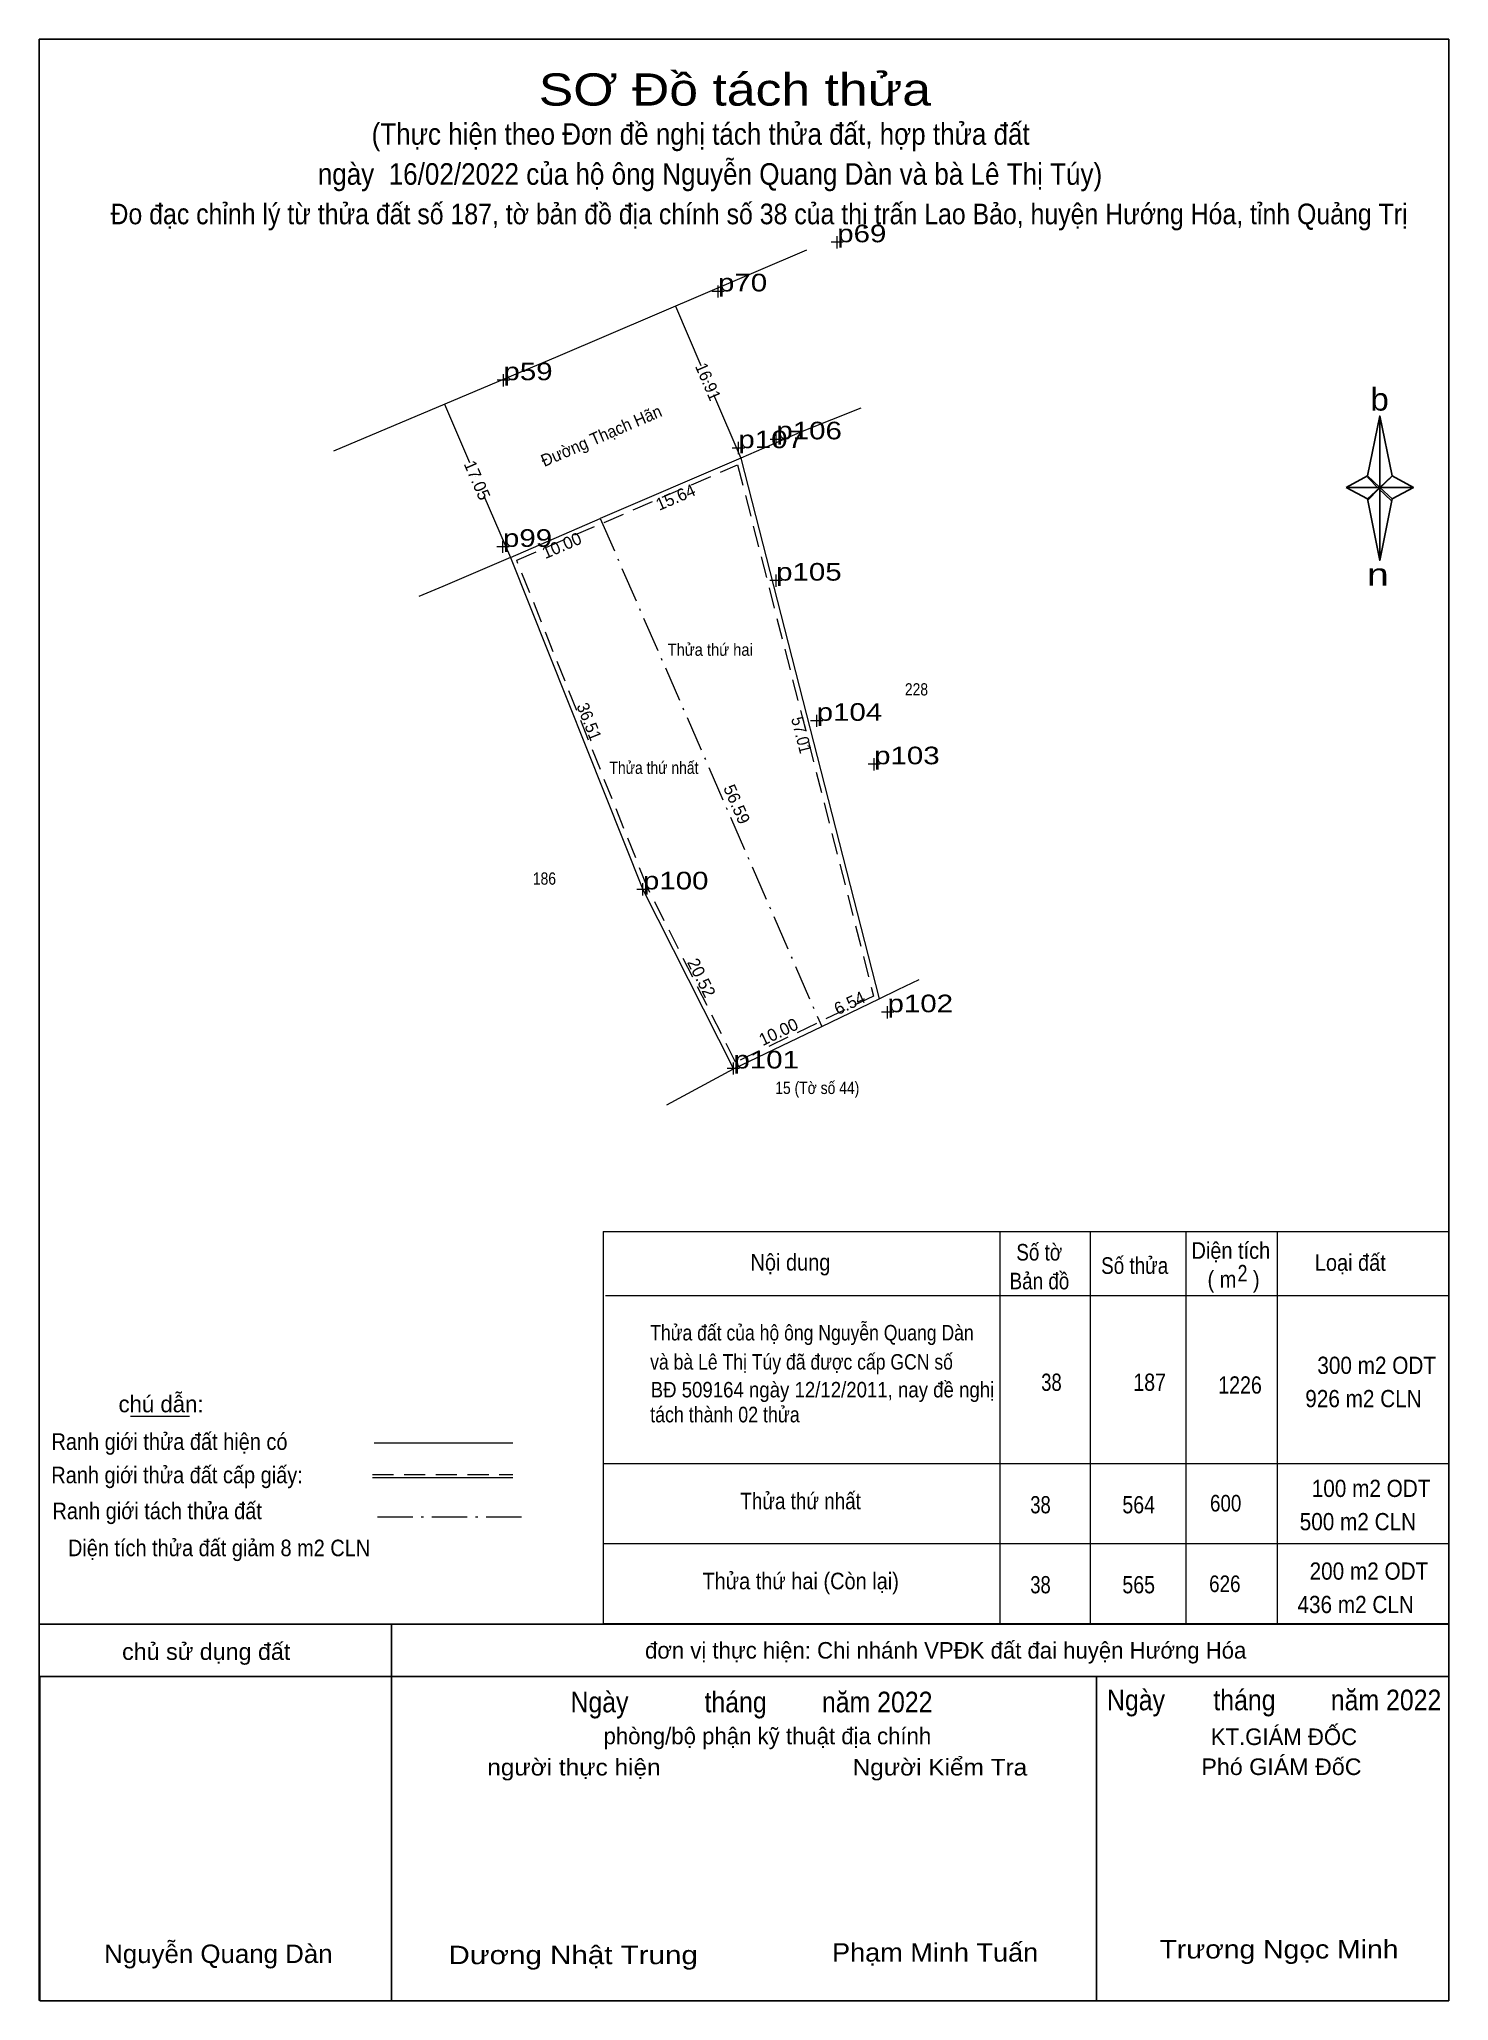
# Model space of a CAD drawing. Header units: metres. Extents: x 535788 to 536414, y 1836227 to 1836586.
# Drawn here: x 536269.8 to 536413.9, y 1836386 to 1836586.4 of the extents above; entities that cross this region are included whole.
import ezdxf
from ezdxf.enums import TextEntityAlignment as Align

# ---------------------------------------------------------------- set-up
doc = ezdxf.new("R2010")
doc.units = ezdxf.units.M
doc.header["$LTSCALE"] = 0.72
doc.linetypes.add('DOT_DASHED', pattern=[7.7, 5, -1.2, 0.3, -1.2])
doc.linetypes.add('MEDIUM_DASHED', pattern=[4.5, 3, -1.5])
for name, color, linetype, lineweight in [('1', 7, 'Continuous', 25), ('10', 7, 'Continuous', 13), ('15', 7, 'Continuous', 13), ('17', 7, 'Continuous', 13), ('40', 7, 'Continuous', 13), ('50', 7, 'DOT_DASHED', 13), ('54', 7, 'Continuous', 13), ('6', 7, 'Continuous', 13), ('63', 7, 'Continuous', 25), ('7', 7, 'Continuous', 13)]:
    doc.layers.add(name, color=color, linetype=linetype, lineweight=lineweight)
doc.layers.add('12', color=7, linetype='Continuous')

msp = doc.modelspace()

# ---------------------------------------------------------------- texts
at = {"layer": '1'}
for s, height, width, p in [('SƠ Đồ tách thửa', 3.292, 1.2, (536340.925, 1836579.62)), ('Đo đạc chỉnh lý từ thửa đất số 187, tờ bản đồ địa chính số 38 của thị trấn Lao Bảo, huyện Hướng Hóa, tỉnh Quảng Trị', 2.11, 0.9, (536343.39, 1836567.5)), ('Thửa thứ hai', 1.25, 0.9, (536338.405, 1836523.42)), ('228', 1.25, 0.85, (536359.475, 1836519.37)), ('Thửa thứ nhất', 1.25, 0.85, (536332.655, 1836511.36)), ('186', 1.25, 0.85, (536321.465, 1836500.04)), ('15 (Tờ số 44)', 1.25, 0.85, (536349.34, 1836478.66)), ('Nội dung', 1.693, 0.9, (536346.6, 1836460.63)), ('Số tờ', 1.693, 0.85, (536372.02, 1836461.65)), ('Số thửa', 1.693, 0.85, (536381.77, 1836460.29)), ('Diện tích', 1.693, 0.9, (536391.595, 1836461.83)), ('Loại đất', 1.693, 0.9, (536403.8, 1836460.6)), ('Bản đồ', 1.693, 0.85, (536372.04, 1836458.71)), (' ( m   )', 1.693, 0.9, (536391.59, 1836458.89)), ('2', 1.693, 0.8, (536392.785, 1836459.51)), ('Thửa thứ nhất', 1.693, 0.85, (536347.64, 1836436.24)), ('600', 1.69, 0.85, (536391.065, 1836436.02)), ('Thửa thứ hai (Còn lại)', 1.694, 0.9, (536347.645, 1836428.07)), ('626', 1.69, 0.85, (536390.98, 1836427.79)), ('chủ sử dụng đất', 1.693, 1.05, (536286.91, 1836420.86)), ('Ngày           tháng        năm 2022', 2.11, 0.9, (536342.62, 1836415.5)), ('Ngày       tháng        năm 2022', 2.11, 0.9, (536396.02, 1836415.71)), ('người thực hiện', 1.693, 1.1, (536324.48, 1836409.05)), ('Người Kiểm Tra', 1.694, 1.1, (536361.87, 1836409.05)), ('Phó GIÁM ĐốC', 1.691, 1.05, (536396.765, 1836409.1))]:
    msp.add_text(s, height=height, dxfattribs=dict(at, width=width)).set_placement(p, align=Align.CENTER)
for s, width, p in [('b', 1.1, (536405.85, 1836548.47)), ('n', 1.3, (536405.5, 1836530.57))]:
    msp.add_text(s, height=2.304, dxfattribs=dict(at, width=width)).set_placement(p)
for s, height, p in [('chú dẫn:', 1.693, (536282.295, 1836446.15)), ('đơn vị thực hiện: Chi nhánh VPĐK đất đai huyện Hướng Hóa', 1.691, (536362.46, 1836420.99)), ('phòng/bộ phận kỹ thuật địa chính', 1.693, (536344.245, 1836412.24)), ('KT.GIÁM ĐỐC', 1.691, (536397.02, 1836412.16))]:
    msp.add_text(s, height=height, dxfattribs=at).set_placement(p, align=Align.CENTER)
for s, height, width, p in [('Nguyễn Quang Dàn', 1.88, 1.05, (536299.82, 1836389.9)), ('Dương Nhật Trung', 1.881, 1.2, (536337.14, 1836389.78)), ('Phạm Minh Tuấn', 1.88, 1.1, (536371.91, 1836390.04)), ('Trương Ngọc Minh', 1.881, 1.15, (536408.72, 1836390.36))]:
    msp.add_text(s, height=height, dxfattribs=dict(at, width=width)).set_placement(p, align=Align.RIGHT)
at = {"layer": '10', "width": 0.95}
msp.add_text('16.91', height=1.25, rotation=293.305, dxfattribs=at).set_placement((536337.6181, 1836551.1773), align=Align.CENTER)
at = {"layer": '10'}
for s, rotation, p in [('17.05', 293.318, (536314.0258, 1836541.1074)), ('56.59', 293.562, (536340.5486, 1836508.0098))]:
    msp.add_text(s, height=1.25, rotation=rotation, dxfattribs=at).set_placement(p, align=Align.CENTER)
at = {"layer": '10', "width": 0.9}
for s, height, p in [('Ranh giới thửa đất hiện có', 1.693, (536283.16, 1836442.31)), ('Ranh giới thửa đất cấp giấy:', 1.693, (536283.93, 1836438.9)), ('Ranh giới tách thửa đất', 1.693, (536281.9, 1836435.23)), ('Diện tích thửa đất giảm 8 m2 CLN', 1.69, (536288.225, 1836431.45))]:
    msp.add_text(s, height=height, dxfattribs=at).set_placement(p, align=Align.CENTER)
at = {"layer": '12', "width": 1.25}
for s, p in [('p69', (536351.38, 1836565.66)), ('p70', (536339.2, 1836560.64)), ('p59', (536317.28, 1836551.57)), ('p107', (536341.28, 1836544.63)), ('p106', (536345.16, 1836545.53)), ('p99', (536317.23, 1836534.55)), ('p105', (536345.14, 1836531.1)), ('p104', (536349.28, 1836516.78)), ('p103', (536355.15, 1836512.34)), ('p100', (536331.53, 1836499.56)), ('p102', (536356.52, 1836487.01)), ('p101', (536340.78, 1836481.27))]:
    msp.add_text(s, height=1.8, dxfattribs=at).set_placement(p)
at = {"layer": '15', "width": 0.9}
for s, height, p in [('(Thực hiện theo Đơn đề nghị tách thửa đất, hợp thửa đất ', 2.205, (536337.795, 1836575.62)), ('ngày  16/02/2022 của hộ ông Nguyễn Quang Dàn và bà Lê Thị Túy)', 2.21, (536338.38, 1836571.53))]:
    msp.add_text(s, height=height, dxfattribs=at).set_placement(p, align=Align.CENTER)
at = {"layer": '6'}
for s, height, width, p in [('Thửa đất của hộ ông Nguyễn Quang Dàn', 1.58, 0.85, (536332.27, 1836453.49)), ('và bà Lê Thị Túy đã được cấp GCN số ', 1.58, 0.85, (536332.27, 1836450.51)), ('300 m2 ODT', 1.76, 0.9, (536400.43, 1836450.07)), ('38', 1.76, 0.8, (536372.22, 1836448.34)), ('187', 1.76, 0.85, (536381.63, 1836448.34)), ('1226', 1.76, 0.85, (536390.31, 1836448.06)), ('BĐ 509164 ngày 12/12/2011, nay đề nghị', 1.58, 0.9, (536332.32, 1836447.67)), ('926 m2 CLN', 1.76, 0.9, (536399.2, 1836446.67)), ('tách thành 02 thửa', 1.6, 0.85, (536332.27, 1836445.12)), ('100 m2 ODT', 1.76, 0.9, (536399.86, 1836437.5)), ('38', 1.76, 0.8, (536371.1, 1836435.83)), ('564', 1.76, 0.85, (536380.51, 1836435.83)), ('500 m2 CLN', 1.76, 0.9, (536398.63, 1836434.1)), ('200 m2 ODT', 1.76, 0.9, (536399.64, 1836429.05)), ('38', 1.76, 0.8, (536371.1, 1836427.66)), ('565', 1.76, 0.85, (536380.51, 1836427.66)), ('436 m2 CLN', 1.76, 0.9, (536398.4, 1836425.64))]:
    msp.add_text(s, height=height, dxfattribs=dict(at, width=width)).set_placement(p)
at = {"layer": '63'}
for s, rotation, width, p in [('Đường Thạch Hãn', 23.334, 0.95, (536327.5224, 1836545.3201)), ('36.51', 291.766, 0.95, (536325.46, 1836516.4668)), ('57.01', 284.36, 0.9, (536347.1224, 1836515.175))]:
    msp.add_text(s, height=1.25, rotation=rotation, dxfattribs=dict(at, width=width)).set_placement(p, align=Align.CENTER)
for s, rotation, p in [('15.64', 23.316, (536335.1076, 1836539.0465)), ('10.00', 23.316, (536323.4776, 1836534.1165)), ('20.52', 296.765, (536336.9576, 1836490.2515)), ('6.54', 25.62, (536352.9098, 1836487.3984)), ('10.00', 25.62, (536345.6498, 1836484.4458))]:
    msp.add_text(s, height=1.25, rotation=rotation, dxfattribs=at).set_placement(p, align=Align.CENTER)

# ---------------------------------------------------------------- linework, layer by layer
at = {"layer": '1'}
for p, q in [((536269.85, 1836386.08), (536269.85, 1836586.4)), ((536269.85, 1836586.4), (536413.86, 1836586.4)), ((536413.86, 1836386.08), (536413.86, 1836586.4)), ((536405.56, 1836541.8), (536406.81, 1836547.92)), ((536406.81, 1836547.92), (536406.81, 1836540.6)), ((536406.81, 1836547.92), (536408.06, 1836541.8)), ((536403.37, 1836540.6), (536405.56, 1836541.8)), ((536406.71, 1836540.47), (536405.56, 1836541.66)), ((536405.56, 1836539.3), (536406.71, 1836540.47)), ((536406.71, 1836540.47), (536407.96, 1836541.66)), ((536407.96, 1836539.3), (536406.71, 1836540.47)), ((536406.81, 1836540.6), (536406.81, 1836533.17)), ((536406.81, 1836540.6), (536410.24, 1836540.6)), ((536408.06, 1836539.44), (536410.24, 1836540.6)), ((536405.56, 1836539.44), (536406.81, 1836533.17)), ((536408.06, 1836539.44), (536406.81, 1836533.17)), ((536305.85, 1836424.52), (536305.85, 1836386.05)), ((536269.92, 1836419.17), (536269.92, 1836386.05)), ((536269.92, 1836419.17), (536413.86, 1836419.17)), ((536377.86, 1836419.17), (536377.86, 1836386.05))]:
    msp.add_line(p, q, dxfattribs=at)
at = {"layer": '1', "lineweight": 13}
for p, q in [((536327.47, 1836464.61), (536327.47, 1836424.52)), ((536327.47, 1836464.61), (536413.86, 1836464.61)), ((536368.03, 1836424.52), (536368.03, 1836464.61)), ((536377.24, 1836424.52), (536377.24, 1836464.61)), ((536386.99, 1836464.61), (536386.99, 1836424.52)), ((536396.35, 1836424.52), (536396.35, 1836464.61)), ((536413.86, 1836458.04), (536327.7, 1836458.04)), ((536279.16, 1836445.74), (536285.19, 1836445.74)), ((536413.86, 1836440.88), (536327.47, 1836440.88)), ((536413.86, 1836440.87), (536327.47, 1836440.87)), ((536413.86, 1836440.87), (536327.47, 1836440.87)), ((536413.86, 1836440.87), (536327.59, 1836440.87)), ((536413.86, 1836432.7), (536327.47, 1836432.7)), ((536413.86, 1836424.53), (536327.47, 1836424.53)), ((536413.86, 1836424.53), (536327.47, 1836424.53)), ((536413.86, 1836424.53), (536327.47, 1836424.53)), ((536413.86, 1836424.53), (536327.47, 1836424.53)), ((536413.86, 1836424.53), (536327.47, 1836424.53)), ((536413.86, 1836424.52), (536327.47, 1836424.52))]:
    msp.add_line(p, q, dxfattribs=at)
at = {"layer": '1'}
for points in [[(536405.56, 1836541.8), (536406.81, 1836547.92), (536406.81, 1836540.6)], [(536403.37, 1836540.6), (536405.56, 1836539.44), (536406.81, 1836540.6)], [(536406.81, 1836540.6), (536408.06, 1836541.8), (536410.24, 1836540.6)], [(536406.81, 1836540.6), (536406.81, 1836533.17), (536408.06, 1836539.44)]]:
    msp.add_lwpolyline(points, close=True, dxfattribs=at)
at = {"layer": '1', "linetype": 'MEDIUM_DASHED', "lineweight": 13}
msp.add_lwpolyline([(536341.2, 1836542.93), (536355.09, 1836488.66), (536341, 1836481.9), (536331.99, 1836499.77), (536318.63, 1836533.2)], close=True, dxfattribs=at)
at = {"layer": '1'}
for points in [[(536405.56, 1836541.8), (536406.81, 1836540.6), (536408.06, 1836539.44)], [(536408.06, 1836541.8), (536406.81, 1836540.6), (536405.56, 1836539.44)], [(536407.96, 1836541.66), (536406.71, 1836540.47), (536405.56, 1836539.3)], [(536269.92, 1836386.04), (536413.86, 1836386.04), (536413.86, 1836481.43)]]:
    msp.add_lwpolyline(points, dxfattribs=at)
at = {"layer": '10'}
for p, q in [((536341.54, 1836543.62), (536355.68, 1836488.39)), ((536317.99, 1836533.47), (536327.17, 1836537.43)), ((536317.99, 1836533.47), (536331.53, 1836499.56)), ((536331.53, 1836499.56), (536340.77, 1836481.24)), ((536340.77, 1836481.24), (536349.79, 1836485.56)), ((536304.07, 1836443.03), (536318.23, 1836443.03)), ((536303.89, 1836439.48), (536318.23, 1836439.48))]:
    msp.add_line(p, q, dxfattribs=at)
at = {"layer": '10', "linetype": 'DOT_DASHED'}
msp.add_line((536327.17, 1836537.43), (536349.79, 1836485.56), dxfattribs=at)
at = {"layer": '10', "linetype": 'MEDIUM_DASHED'}
msp.add_line((536303.89, 1836439.81), (536318.23, 1836439.81), dxfattribs=at)
at = {"layer": '15'}
for p, q in [((536334.85, 1836559.15), (536337.46, 1836553.09)), ((536338.15, 1836551.5), (536338.21, 1836551.35)), ((536338.75, 1836550.1), (536341.54, 1836543.62)), ((536311.24, 1836549.13), (536313.8, 1836543.18)), ((536314.43, 1836541.71), (536314.44, 1836541.7)), ((536315.28, 1836539.76), (536317.99, 1836533.47))]:
    msp.add_line(p, q, dxfattribs=at)
at = {"layer": '17'}
for p, q in [((536357.61, 1836489.32), (536359.74, 1836490.34)), ((536355.68, 1836488.39), (536357.61, 1836489.32))]:
    msp.add_line(p, q, dxfattribs=at)
at = {"layer": '40'}
for p, q in [((536322.86, 1836554.03), (536348.29, 1836564.9)), ((536317.45, 1836551.75), (536322.86, 1836554.03)), ((536299.95, 1836544.37), (536317.45, 1836551.75)), ((536353.78, 1836548.73), (536347.81, 1836546.32))]:
    msp.add_line(p, q, dxfattribs=at)
for points in [[(536347.81, 1836546.32), (536341.54, 1836543.62), (536327.17, 1836537.43)], [(536317.99, 1836533.47), (536311.07, 1836530.49), (536308.63, 1836529.49)]]:
    msp.add_lwpolyline(points, dxfattribs=at)
at = {"layer": '50'}
msp.add_line((536319.11, 1836435.45), (536304.08, 1836435.44), dxfattribs=at)
at = {"layer": '54'}
for p, q in [((536349.79, 1836485.56), (536355.68, 1836488.39)), ((536333.96, 1836477.56), (536340.77, 1836481.24))]:
    msp.add_line(p, q, dxfattribs=at)
at = {"layer": '63'}
msp.add_line((536413.86, 1836424.52), (536269.85, 1836424.52), dxfattribs=at)
at = {"layer": '7'}
for p, q in [((536351.38, 1836565.03), (536351.38, 1836566.28)), ((536352, 1836565.66), (536350.75, 1836565.66)), ((536339.83, 1836560.64), (536338.58, 1836560.64)), ((536339.2, 1836560.01), (536339.2, 1836561.26)), ((536317.28, 1836550.94), (536317.28, 1836552.19)), ((536317.9, 1836551.57), (536316.65, 1836551.57)), ((536345.15, 1836544.91), (536345.15, 1836546.15)), ((536341.9, 1836544.63), (536340.65, 1836544.63)), ((536341.28, 1836544.01), (536341.28, 1836545.26)), ((536345.78, 1836545.53), (536344.53, 1836545.53)), ((536317.85, 1836534.55), (536316.6, 1836534.55)), ((536317.23, 1836533.93), (536317.23, 1836535.18)), ((536345.76, 1836531.1), (536344.51, 1836531.1)), ((536345.14, 1836530.47), (536345.14, 1836531.72)), ((536349.9, 1836516.78), (536348.65, 1836516.78)), ((536349.28, 1836516.16), (536349.28, 1836517.4)), ((536355.78, 1836512.34), (536354.53, 1836512.34)), ((536355.15, 1836511.71), (536355.15, 1836512.96)), ((536331.53, 1836498.94), (536331.53, 1836500.19)), ((536332.15, 1836499.56), (536330.91, 1836499.56)), ((536357.15, 1836487.01), (536355.9, 1836487.01)), ((536356.52, 1836486.39), (536356.52, 1836487.63)), ((536340.78, 1836480.65), (536340.78, 1836481.89)), ((536341.4, 1836481.27), (536340.15, 1836481.27))]:
    msp.add_line(p, q, dxfattribs=at)

msp.set_redraw_order([(e.dxf.handle, doc.entitydb.next_handle()) for e in msp.query("TEXT MTEXT ATTDEF DIMENSION ARC_DIMENSION")])  # texts and dimensions are drawn at this point

doc.saveas('drawing.dxf')
